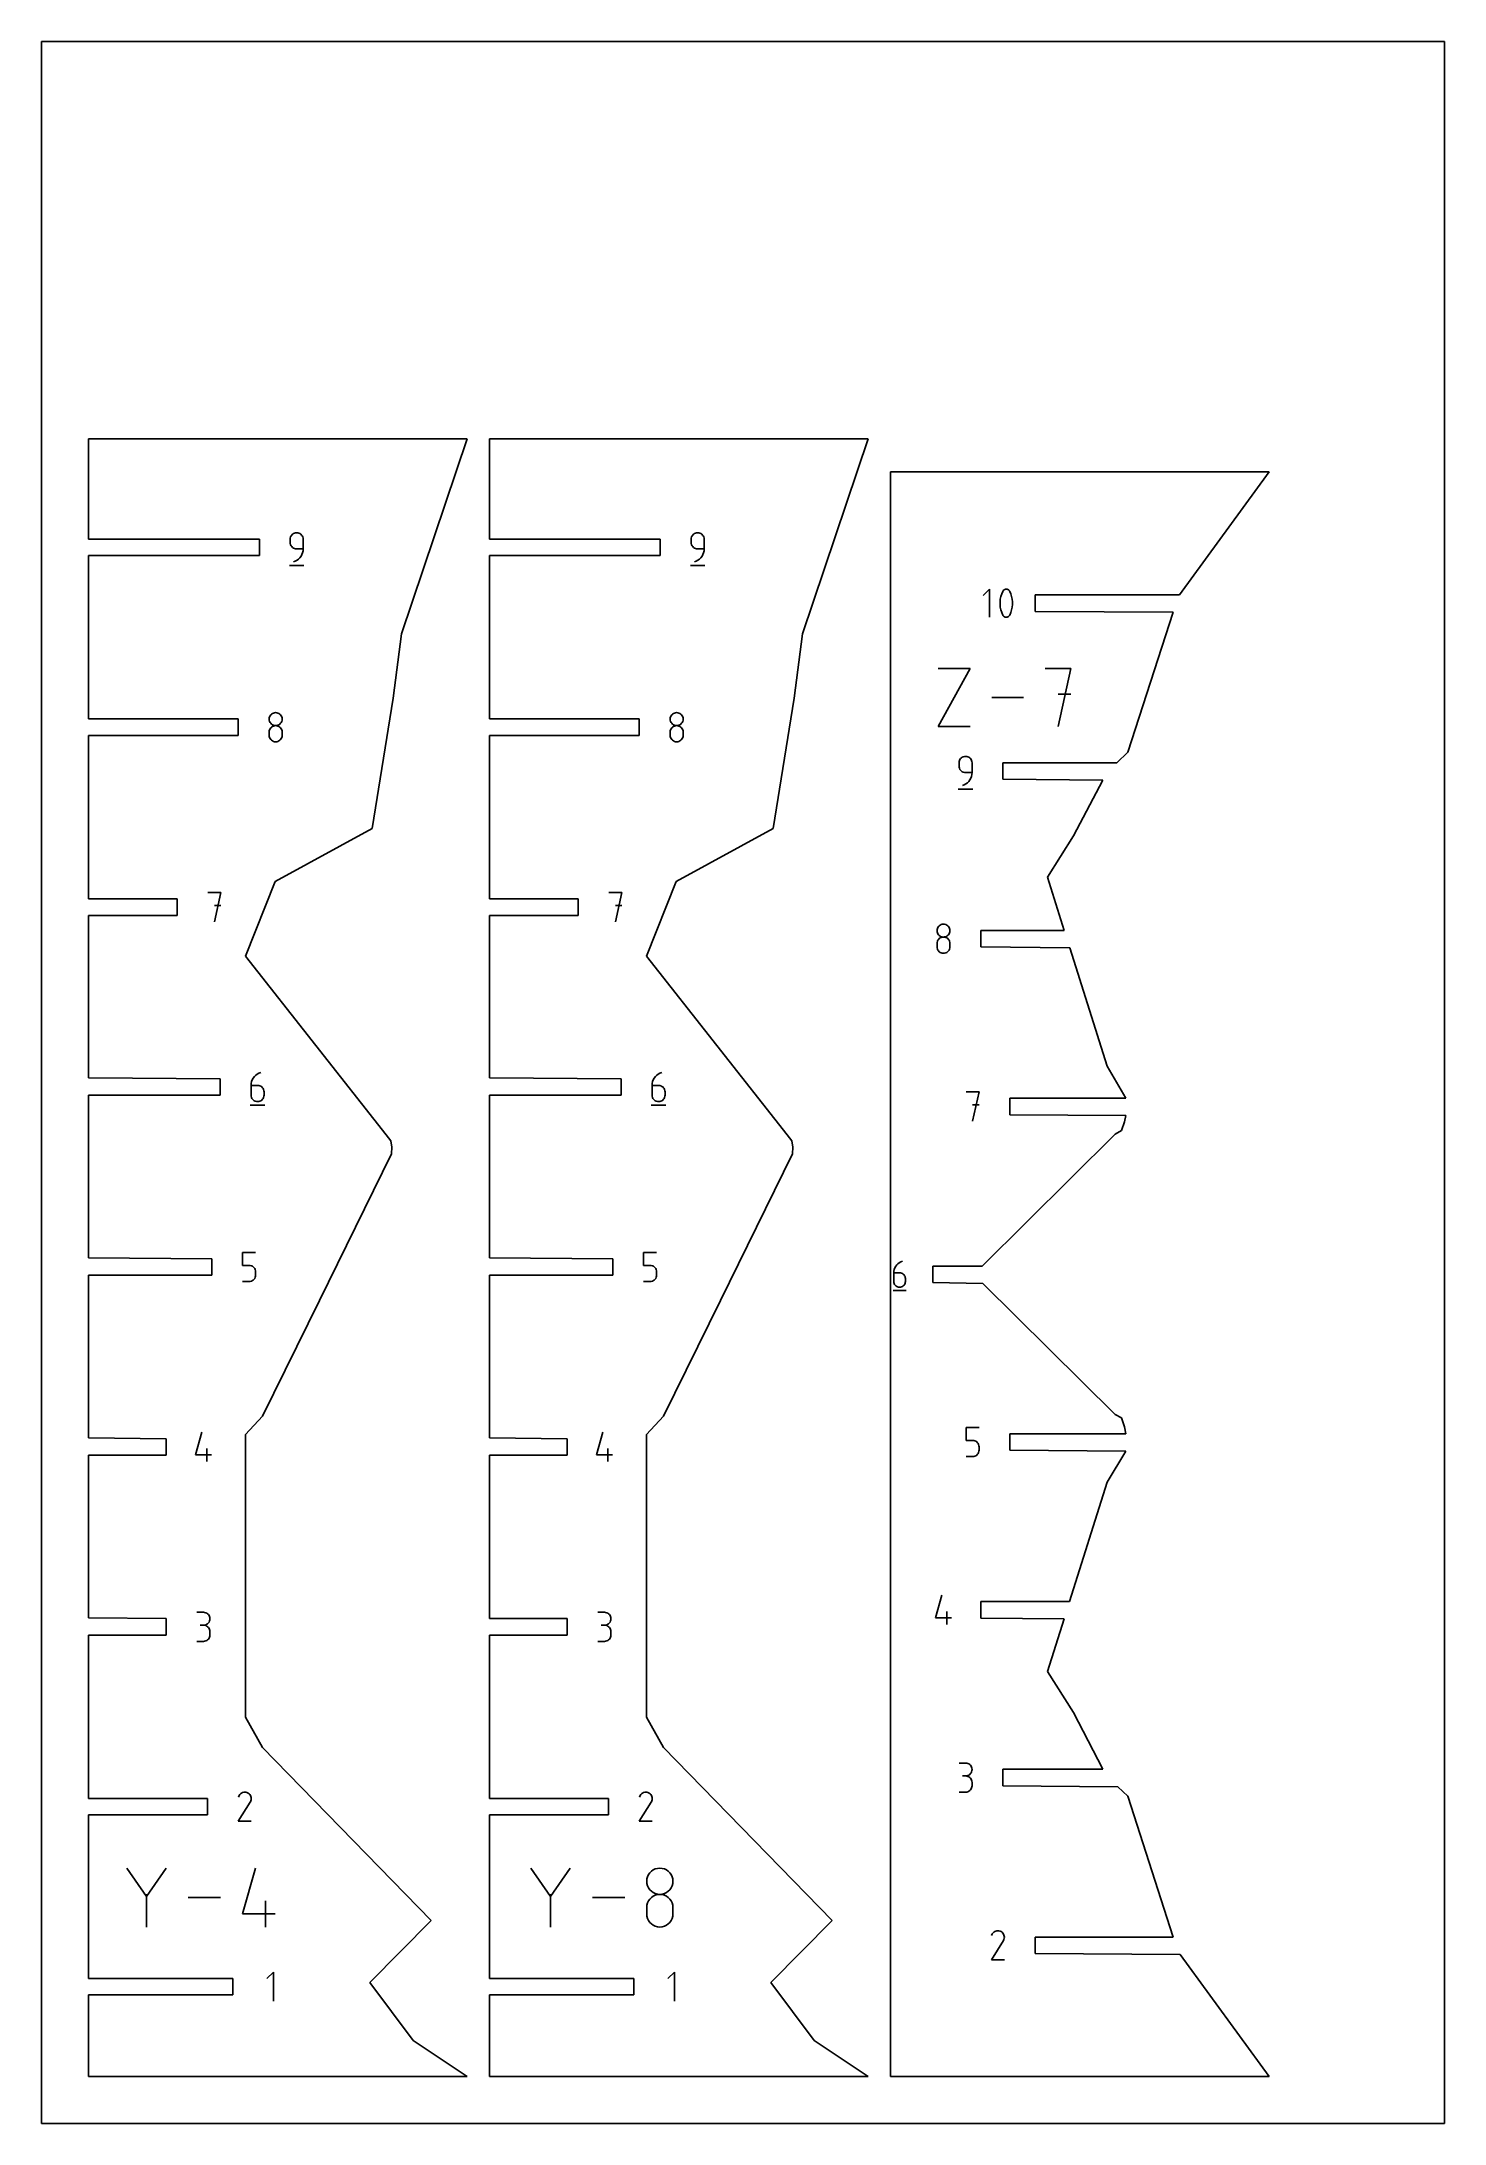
# Model space of a CAD drawing. Extents: x 0 to 200, y 0 to 297.
import ezdxf

# ---------------------------------------------------------------- set-up
doc = ezdxf.new("R2010")
doc.units = 0

msp = doc.modelspace()

# ---------------------------------------------------------------- linework, layer by layer
at = {"layer": 'annotation', "color": 1}
for p, q in [((35.455339, 226.124813), (35.440424, 225.958624)), ((35.440424, 225.958624), (35.440424, 225.496083)), ((35.498328, 226.281268), (35.455339, 226.124813)), ((35.566758, 226.425368), (35.498328, 226.281268)), ((35.657998, 226.554493), (35.566758, 226.425368)), ((35.769415, 226.666018), (35.657998, 226.554493)), ((35.898376, 226.757324), (35.769415, 226.666018)), ((36.042249, 226.825789), (35.898376, 226.757324)), ((36.198402, 226.86879), (36.042249, 226.825789)), ((36.364202, 226.883706), (36.198402, 226.86879)), ((36.530346, 226.86879), (36.364202, 226.883706)), ((36.364202, 226.883706), (36.364202, 226.883706)), ((36.686681, 226.825789), (36.530346, 226.86879)), ((36.830608, 226.757324), (36.686681, 226.825789)), ((36.959526, 226.666018), (36.830608, 226.757324)), ((37.070836, 226.554493), (36.959526, 226.666018)), ((37.161936, 226.425368), (37.070836, 226.554493)), ((37.230227, 226.281268), (37.161936, 226.425368)), ((37.273108, 226.124813), (37.230227, 226.281268)), ((37.28798, 225.958624), (37.273108, 226.124813)), ((37.28798, 224.571262), (37.28798, 225.958624)), ((37.28798, 225.958624), (37.28798, 225.958624)), ((92.630383, 226.124783), (92.615468, 225.958595)), ((92.615468, 225.958595), (92.615468, 225.496054)), ((92.673371, 226.281238), (92.630383, 226.124783)), ((92.741802, 226.425339), (92.673371, 226.281238)), ((92.833042, 226.554463), (92.741802, 226.425339)), ((92.944458, 226.665989), (92.833042, 226.554463)), ((93.07342, 226.757295), (92.944458, 226.665989)), ((93.217293, 226.825759), (93.07342, 226.757295)), ((93.373446, 226.868761), (93.217293, 226.825759)), ((93.539246, 226.883677), (93.373446, 226.868761)), ((93.70539, 226.868761), (93.539246, 226.883677)), ((93.539246, 226.883677), (93.539246, 226.883677)), ((93.861725, 226.825759), (93.70539, 226.868761)), ((94.005652, 226.757295), (93.861725, 226.825759)), ((94.13457, 226.665989), (94.005652, 226.757295)), ((94.24588, 226.554463), (94.13457, 226.665989)), ((94.33698, 226.425339), (94.24588, 226.554463)), ((94.405271, 226.281238), (94.33698, 226.425339)), ((94.448152, 226.124783), (94.405271, 226.281238)), ((94.463024, 225.958595), (94.448152, 226.124783)), ((94.463024, 224.571232), (94.463024, 225.958595)), ((94.463024, 225.958595), (94.463024, 225.958595)), ((35.440424, 225.496083), (35.440424, 225.496083)), ((35.440424, 225.496083), (35.455339, 225.329904)), ((35.455339, 225.329904), (35.498328, 225.173473)), ((35.498328, 225.173473), (35.566758, 225.029407)), ((35.566758, 225.029407), (35.657998, 224.900324)), ((35.657998, 224.900324), (35.769415, 224.788841)), ((35.769415, 224.788841), (35.898376, 224.697576)), ((35.898376, 224.697576), (36.042249, 224.629147)), ((35.901922, 222.723706), (36.166095, 222.82215)), ((35.901922, 222.723706), (35.901922, 222.723706)), ((36.042249, 224.629147), (36.198402, 224.586169)), ((36.166095, 222.82215), (36.408573, 222.955215)), ((36.198402, 224.586169), (36.364202, 224.571262)), ((36.364202, 224.571262), (37.28798, 224.571262)), ((36.408573, 222.955215), (36.626851, 223.11951)), ((36.626851, 223.11951), (36.818422, 223.311646)), ((36.818422, 223.311646), (36.980781, 223.528231)), ((36.980781, 223.528231), (37.111422, 223.765876)), ((37.111422, 223.765876), (37.207839, 224.021189)), ((37.207839, 224.021189), (37.267527, 224.290781)), ((37.267527, 224.290781), (37.28798, 224.571262)), ((92.615468, 225.496054), (92.615468, 225.496054)), ((92.615468, 225.496054), (92.630383, 225.329874)), ((92.630383, 225.329874), (92.673371, 225.173443)), ((92.673371, 225.173443), (92.741802, 225.029377)), ((92.741802, 225.029377), (92.833042, 224.900294)), ((92.833042, 224.900294), (92.944458, 224.788812)), ((92.944458, 224.788812), (93.07342, 224.697547)), ((93.07342, 224.697547), (93.217293, 224.629117)), ((93.076966, 222.723677), (93.341139, 222.822121)), ((93.076966, 222.723677), (93.076966, 222.723677)), ((93.217293, 224.629117), (93.373446, 224.58614)), ((93.341139, 222.822121), (93.583617, 222.955186)), ((93.373446, 224.58614), (93.539246, 224.571232)), ((93.539246, 224.571232), (94.463024, 224.571232)), ((93.583617, 222.955186), (93.801895, 223.119481)), ((93.801895, 223.119481), (93.993466, 223.311616)), ((93.993466, 223.311616), (94.155825, 223.528202)), ((94.155825, 223.528202), (94.286466, 223.765846)), ((94.286466, 223.765846), (94.382883, 224.02116)), ((94.382883, 224.02116), (94.442571, 224.290752)), ((94.442571, 224.290752), (94.463024, 224.571232)), ((35.324985, 222.203706), (37.404985, 222.203706)), ((92.500029, 222.203677), (94.580029, 222.203677)), ((135.150347, 218.835632), (134.260646, 217.94568)), ((135.150347, 214.833608), (135.150347, 218.835632)), ((136.689635, 217.40803), (136.651283, 217.024763)), ((136.651283, 217.024763), (136.651283, 216.639914)), ((136.76634, 217.786754), (136.689635, 217.40803)), ((136.881397, 218.157977), (136.76634, 217.786754)), ((137.034807, 218.518736), (136.881397, 218.157977)), ((137.086469, 218.604646), (137.034807, 218.518736)), ((137.034807, 218.518736), (137.034807, 218.518736)), ((137.150852, 218.677857), (137.086469, 218.604646)), ((137.225826, 218.73766), (137.150852, 218.677857)), ((137.309259, 218.783346), (137.225826, 218.73766)), ((137.399018, 218.814207), (137.309259, 218.783346)), ((137.492973, 218.829535), (137.399018, 218.814207)), ((137.588992, 218.82862), (137.492973, 218.829535)), ((137.684942, 218.810755), (137.588992, 218.82862)), ((137.778693, 218.775231), (137.684942, 218.810755)), ((137.814582, 218.756372), (137.778693, 218.775231)), ((137.778693, 218.775231), (137.778693, 218.775231)), ((137.849021, 218.734709), (137.814582, 218.756372)), ((137.881843, 218.710415), (137.849021, 218.734709)), ((137.91288, 218.683661), (137.881843, 218.710415)), ((137.941965, 218.654618), (137.91288, 218.683661)), ((137.968931, 218.623457), (137.941965, 218.654618)), ((137.99361, 218.590351), (137.968931, 218.623457)), ((138.015835, 218.555471), (137.99361, 218.590351)), ((138.035439, 218.518987), (138.015835, 218.555471)), ((138.189592, 218.157484), (138.035439, 218.518987)), ((138.035439, 218.518987), (138.035439, 218.518987)), ((138.305207, 217.785704), (138.189592, 218.157484)), ((138.382284, 217.406608), (138.305207, 217.785704)), ((138.420823, 217.023155), (138.382284, 217.406608)), ((138.420823, 216.638306), (138.420823, 217.023155)), ((136.651283, 216.639914), (136.689635, 216.256442)), ((136.689635, 216.256442), (136.76634, 215.877309)), ((136.76634, 215.877309), (136.881397, 215.505473)), ((136.881397, 215.505473), (137.034807, 215.143895)), ((137.034807, 215.143895), (137.034807, 215.143895)), ((137.034807, 215.143895), (137.05434, 215.107485)), ((137.05434, 215.107485), (137.076401, 215.072778)), ((137.076401, 215.072778), (137.100897, 215.039881)), ((137.100897, 215.039881), (137.127736, 215.008898)), ((137.127736, 215.008898), (137.156824, 214.979936)), ((137.156824, 214.979936), (137.188068, 214.9531)), ((137.188068, 214.9531), (137.221377, 214.928494)), ((137.221377, 214.928494), (137.256655, 214.906224)), ((137.256655, 214.906224), (137.293812, 214.886397)), ((137.293812, 214.886397), (137.293812, 214.886397)), ((137.293812, 214.886397), (137.386824, 214.851626)), ((137.386824, 214.851626), (137.482216, 214.834352)), ((137.482216, 214.834352), (137.57783, 214.833869)), ((137.57783, 214.833869), (137.671512, 214.849473)), ((137.671512, 214.849473), (137.761103, 214.88046)), ((137.761103, 214.88046), (137.844448, 214.926125)), ((137.844448, 214.926125), (137.91939, 214.985764)), ((137.91939, 214.985764), (137.983772, 215.058672)), ((137.983772, 215.058672), (138.035439, 215.144146)), ((138.035439, 215.144146), (138.189592, 215.504981)), ((138.035439, 215.144146), (138.035439, 215.144146)), ((138.189592, 215.504981), (138.305207, 215.876259)), ((138.305207, 215.876259), (138.382284, 216.25502)), ((138.382284, 216.25502), (138.420823, 216.638306)), ((127.822467, 199.260852), (132.398274, 207.501854)), ((132.398274, 207.501854), (127.822467, 207.501854)), ((146.749483, 207.501854), (143.084806, 207.501854)), ((144.917403, 199.260852), (146.749483, 207.501854)), ((139.995464, 203.381353), (135.489425, 203.381353)), ((146.749483, 203.832009), (144.917403, 203.832009)), ((32.453948, 200.458474), (32.439042, 200.293062)), ((32.439042, 200.293062), (32.439042, 200.293062)), ((32.439042, 200.293062), (32.453957, 200.126874)), ((32.496915, 200.614325), (32.453948, 200.458474)), ((32.453957, 200.126874), (32.496945, 199.970419)), ((32.565318, 200.757971), (32.496915, 200.614325)), ((32.496945, 199.970419), (32.565376, 199.826318)), ((32.65653, 200.886769), (32.565318, 200.757971)), ((32.65653, 199.038811), (32.565318, 198.90972)), ((32.565376, 199.826318), (32.656616, 199.697194)), ((32.767925, 200.998077), (32.65653, 200.886769)), ((32.767925, 199.150315), (32.65653, 199.038811)), ((32.656616, 199.697194), (32.768032, 199.585668)), ((32.896878, 201.08925), (32.767925, 200.998077)), ((32.896878, 199.241608), (32.767925, 199.150315)), ((32.768032, 199.585668), (32.896994, 199.494362)), ((33.040762, 201.157647), (32.896878, 201.08925)), ((33.040762, 199.310066), (32.896878, 199.241608)), ((32.896994, 199.494362), (33.040867, 199.425898)), ((33.196951, 201.200623), (33.040762, 201.157647)), ((33.196951, 199.353064), (33.040762, 199.310066)), ((33.040867, 199.425898), (33.19702, 199.382897)), ((33.36282, 201.215536), (33.196951, 201.200623)), ((33.36282, 199.36798), (33.196951, 199.353064)), ((33.19702, 199.382897), (33.36282, 199.36798)), ((33.528689, 201.200623), (33.36282, 201.215536)), ((33.36282, 201.215536), (33.36282, 201.215536)), ((33.36282, 199.36798), (33.52862, 199.382897)), ((33.528689, 199.353073), (33.36282, 199.36798)), ((33.36282, 199.36798), (33.36282, 199.36798)), ((33.36282, 199.36798), (33.36282, 199.36798)), ((33.52862, 199.382897), (33.684773, 199.425898)), ((33.684878, 201.157647), (33.528689, 201.200623)), ((33.684878, 199.310096), (33.528689, 199.353073)), ((33.684773, 199.425898), (33.828646, 199.494362)), ((33.828762, 201.08925), (33.684878, 201.157647)), ((33.828762, 199.241666), (33.684878, 199.310096)), ((33.828646, 199.494362), (33.957607, 199.585668)), ((33.957715, 200.998077), (33.828762, 201.08925)), ((33.957715, 199.150401), (33.828762, 199.241666)), ((33.957607, 199.585668), (34.069024, 199.697194)), ((34.06911, 200.886769), (33.957715, 200.998077)), ((34.06911, 199.038918), (33.957715, 199.150401)), ((34.069024, 199.697194), (34.160264, 199.826318)), ((34.160322, 200.757971), (34.06911, 200.886769)), ((34.160322, 198.909836), (34.06911, 199.038918)), ((34.160264, 199.826318), (34.228694, 199.970419)), ((34.228724, 200.614325), (34.160322, 200.757971)), ((34.228694, 199.970419), (34.271683, 200.126874)), ((34.271692, 200.458474), (34.228724, 200.614325)), ((34.271683, 200.126874), (34.286597, 200.293062)), ((34.286597, 200.293062), (34.271692, 200.458474)), ((34.286597, 200.293062), (34.286597, 200.293062)), ((89.629003, 200.458445), (89.614097, 200.293033)), ((89.614097, 200.293033), (89.614097, 200.293033)), ((89.614097, 200.293033), (89.629012, 200.126845)), ((89.67197, 200.614295), (89.629003, 200.458445)), ((89.629012, 200.126845), (89.672, 199.970389)), ((89.740373, 200.757941), (89.67197, 200.614295)), ((89.672, 199.970389), (89.740431, 199.826289)), ((89.831585, 200.88674), (89.740373, 200.757941)), ((89.831585, 199.038782), (89.740373, 198.90969)), ((89.740431, 199.826289), (89.831671, 199.697165)), ((89.94298, 200.998047), (89.831585, 200.88674)), ((89.94298, 199.150286), (89.831585, 199.038782)), ((89.831671, 199.697165), (89.943087, 199.585639)), ((90.071933, 201.089221), (89.94298, 200.998047)), ((90.071933, 199.241578), (89.94298, 199.150286)), ((89.943087, 199.585639), (90.072048, 199.494333)), ((90.215817, 201.157617), (90.071933, 201.089221)), ((90.215817, 199.310036), (90.071933, 199.241578)), ((90.072048, 199.494333), (90.215922, 199.425868)), ((90.372006, 201.200594), (90.215817, 201.157617)), ((90.372006, 199.353035), (90.215817, 199.310036)), ((90.215922, 199.425868), (90.372075, 199.382867)), ((90.537875, 201.215506), (90.372006, 201.200594)), ((90.537875, 199.367951), (90.372006, 199.353035)), ((90.372075, 199.382867), (90.537875, 199.367951)), ((90.703744, 201.200594), (90.537875, 201.215506)), ((90.537875, 201.215506), (90.537875, 201.215506)), ((90.537875, 199.367951), (90.703675, 199.382867)), ((90.703744, 199.353043), (90.537875, 199.367951)), ((90.537875, 199.367951), (90.537875, 199.367951)), ((90.537875, 199.367951), (90.537875, 199.367951)), ((90.703675, 199.382867), (90.859828, 199.425868)), ((90.859933, 201.157617), (90.703744, 201.200594)), ((90.859933, 199.310066), (90.703744, 199.353043)), ((90.859828, 199.425868), (91.003701, 199.494333)), ((91.003817, 201.089221), (90.859933, 201.157617)), ((91.003817, 199.241636), (90.859933, 199.310066)), ((91.003701, 199.494333), (91.132662, 199.585639)), ((91.13277, 200.998047), (91.003817, 201.089221)), ((91.13277, 199.150371), (91.003817, 199.241636)), ((91.132662, 199.585639), (91.244079, 199.697165)), ((91.244165, 200.88674), (91.13277, 200.998047)), ((91.244165, 199.038889), (91.13277, 199.150371)), ((91.244079, 199.697165), (91.335319, 199.826289)), ((91.335377, 200.757941), (91.244165, 200.88674)), ((91.335377, 198.909806), (91.244165, 199.038889)), ((91.335319, 199.826289), (91.403749, 199.970389)), ((91.403779, 200.614295), (91.335377, 200.757941)), ((91.403749, 199.970389), (91.446738, 200.126845)), ((91.446747, 200.458445), (91.403779, 200.614295)), ((91.446738, 200.126845), (91.461652, 200.293033)), ((91.461652, 200.293033), (91.446747, 200.458445)), ((91.461652, 200.293033), (91.461652, 200.293033)), ((132.398274, 199.260852), (127.822467, 199.260852)), ((32.453948, 198.60927), (32.439042, 198.443159)), ((32.439042, 198.443159), (32.439042, 197.982966)), ((32.439042, 197.982966), (32.439042, 197.982966)), ((32.439042, 197.982966), (32.453957, 197.816867)), ((32.496915, 198.765665), (32.453948, 198.60927)), ((32.453957, 197.816867), (32.496945, 197.660651)), ((32.565318, 198.90972), (32.496915, 198.765665)), ((32.496945, 197.660651), (32.565376, 197.516898)), ((32.565376, 197.516898), (32.656616, 197.388186)), ((32.656616, 197.388186), (32.768032, 197.277093)), ((32.768032, 197.277093), (32.896994, 197.186198)), ((32.896994, 197.186198), (33.040867, 197.118081)), ((33.040867, 197.118081), (33.19702, 197.075319)), ((33.19702, 197.075319), (33.36282, 197.060493)), ((33.36282, 197.060493), (33.52862, 197.075319)), ((33.36282, 197.060493), (33.36282, 197.060493)), ((33.52862, 197.075319), (33.684773, 197.118081)), ((33.684773, 197.118081), (33.828646, 197.186198)), ((33.828646, 197.186198), (33.957607, 197.277093)), ((33.957607, 197.277093), (34.069024, 197.388186)), ((34.069024, 197.388186), (34.160264, 197.516898)), ((34.160264, 197.516898), (34.228694, 197.660651)), ((34.228724, 198.76577), (34.160322, 198.909836)), ((34.228694, 197.660651), (34.271683, 197.816867)), ((34.271692, 198.609338), (34.228724, 198.76577)), ((34.271683, 197.816867), (34.286597, 197.982966)), ((34.286597, 198.443159), (34.271692, 198.609338)), ((34.286597, 197.982966), (34.286597, 198.443159)), ((34.286597, 198.443159), (34.286597, 198.443159)), ((89.629003, 198.60924), (89.614097, 198.44313)), ((89.614097, 198.44313), (89.614097, 197.982936)), ((89.614097, 197.982936), (89.614097, 197.982936)), ((89.614097, 197.982936), (89.629012, 197.816837)), ((89.67197, 198.765635), (89.629003, 198.60924)), ((89.629012, 197.816837), (89.672, 197.660622)), ((89.740373, 198.90969), (89.67197, 198.765635)), ((89.672, 197.660622), (89.740431, 197.516869)), ((89.740431, 197.516869), (89.831671, 197.388156)), ((89.831671, 197.388156), (89.943087, 197.277063)), ((89.943087, 197.277063), (90.072048, 197.186169)), ((90.072048, 197.186169), (90.215922, 197.118051)), ((90.215922, 197.118051), (90.372075, 197.07529)), ((90.372075, 197.07529), (90.537875, 197.060463)), ((90.537875, 197.060463), (90.703675, 197.07529)), ((90.537875, 197.060463), (90.537875, 197.060463)), ((90.703675, 197.07529), (90.859828, 197.118051)), ((90.859828, 197.118051), (91.003701, 197.186169)), ((91.003701, 197.186169), (91.132662, 197.277063)), ((91.132662, 197.277063), (91.244079, 197.388156)), ((91.244079, 197.388156), (91.335319, 197.516869)), ((91.335319, 197.516869), (91.403749, 197.660622)), ((91.403779, 198.76574), (91.335377, 198.909806)), ((91.403749, 197.660622), (91.446738, 197.816837)), ((91.446747, 198.609309), (91.403779, 198.76574)), ((91.446738, 197.816837), (91.461652, 197.982936)), ((91.461652, 198.44313), (91.446747, 198.609309)), ((91.461652, 197.982936), (91.461652, 198.44313)), ((91.461652, 198.44313), (91.461652, 198.44313)), ((130.827845, 194.225674), (130.81293, 194.059486)), ((130.81293, 194.059486), (130.81293, 193.596945)), ((130.81293, 193.596945), (130.81293, 193.596945)), ((130.81293, 193.596945), (130.827845, 193.430765)), ((130.870834, 194.382129), (130.827845, 194.225674)), ((130.827845, 193.430765), (130.870834, 193.274334)), ((130.939264, 194.52623), (130.870834, 194.382129)), ((130.870834, 193.274334), (130.939264, 193.130268)), ((131.030504, 194.655354), (130.939264, 194.52623)), ((130.939264, 193.130268), (131.030504, 193.001185)), ((131.141921, 194.76688), (131.030504, 194.655354)), ((131.270882, 194.858186), (131.141921, 194.76688)), ((131.414755, 194.92665), (131.270882, 194.858186)), ((131.570908, 194.969651), (131.414755, 194.92665)), ((131.736708, 194.984568), (131.570908, 194.969651)), ((131.902852, 194.969651), (131.736708, 194.984568)), ((131.736708, 194.984568), (131.736708, 194.984568)), ((132.059187, 194.92665), (131.902852, 194.969651)), ((132.203114, 194.858186), (132.059187, 194.92665)), ((132.332032, 194.76688), (132.203114, 194.858186)), ((132.443342, 194.655354), (132.332032, 194.76688)), ((132.534442, 194.52623), (132.443342, 194.655354)), ((132.602733, 194.382129), (132.534442, 194.52623)), ((132.645614, 194.225674), (132.602733, 194.382129)), ((132.660486, 194.059486), (132.645614, 194.225674)), ((132.660486, 192.672123), (132.660486, 194.059486)), ((132.660486, 194.059486), (132.660486, 194.059486)), ((130.697491, 190.304568), (132.777491, 190.304568)), ((131.030504, 193.001185), (131.141921, 192.889703)), ((131.141921, 192.889703), (131.270882, 192.798438)), ((131.270882, 192.798438), (131.414755, 192.730008)), ((131.274428, 190.824568), (131.538601, 190.923012)), ((131.274428, 190.824568), (131.274428, 190.824568)), ((131.414755, 192.730008), (131.570908, 192.687031)), ((131.538601, 190.923012), (131.781079, 191.056077)), ((131.570908, 192.687031), (131.736708, 192.672123)), ((131.736708, 192.672123), (132.660486, 192.672123)), ((131.781079, 191.056077), (131.999357, 191.220372)), ((131.999357, 191.220372), (132.190928, 191.412507)), ((132.190928, 191.412507), (132.353287, 191.629092)), ((132.353287, 191.629092), (132.483928, 191.866737)), ((132.483928, 191.866737), (132.580345, 192.122051)), ((132.580345, 192.122051), (132.640033, 192.391643)), ((132.640033, 192.391643), (132.660486, 192.672123)), ((25.561762, 175.557539), (23.711859, 175.557539)), ((24.636941, 171.397539), (25.561762, 175.557539)), ((82.736777, 175.55751), (80.886874, 175.55751)), ((81.811956, 171.39751), (82.736777, 175.55751)), ((25.561762, 173.705027), (24.636941, 173.705027)), ((82.736777, 173.704998), (81.811956, 173.704998)), ((127.678106, 170.292367), (127.6632, 170.126955)), ((127.6632, 170.126955), (127.6632, 170.126955)), ((127.6632, 170.126955), (127.678115, 169.960766)), ((127.721074, 170.448217), (127.678106, 170.292367)), ((127.678115, 169.960766), (127.721104, 169.804311)), ((127.789476, 170.591863), (127.721074, 170.448217)), ((127.721104, 169.804311), (127.789534, 169.660211)), ((127.880688, 170.720662), (127.789476, 170.591863)), ((127.789534, 169.660211), (127.880774, 169.531087)), ((127.992083, 170.831969), (127.880688, 170.720662)), ((127.880774, 169.531087), (127.992191, 169.419561)), ((128.121036, 170.923143), (127.992083, 170.831969)), ((127.992191, 169.419561), (128.121152, 169.328255)), ((128.26492, 170.991539), (128.121036, 170.923143)), ((128.121152, 169.328255), (128.265025, 169.25979)), ((128.421109, 171.034515), (128.26492, 170.991539)), ((128.265025, 169.25979), (128.421178, 169.216789)), ((128.586978, 171.049428), (128.421109, 171.034515)), ((128.752847, 171.034515), (128.586978, 171.049428)), ((128.586978, 171.049428), (128.586978, 171.049428)), ((128.752778, 169.216789), (128.908931, 169.25979)), ((128.909036, 170.991539), (128.752847, 171.034515)), ((128.908931, 169.25979), (129.052804, 169.328255)), ((129.05292, 170.923143), (128.909036, 170.991539)), ((129.052804, 169.328255), (129.181766, 169.419561)), ((129.181873, 170.831969), (129.05292, 170.923143)), ((129.181766, 169.419561), (129.293182, 169.531087)), ((129.293268, 170.720662), (129.181873, 170.831969)), ((129.293182, 169.531087), (129.384422, 169.660211)), ((129.38448, 170.591863), (129.293268, 170.720662)), ((129.384422, 169.660211), (129.452853, 169.804311)), ((129.452883, 170.448217), (129.38448, 170.591863)), ((129.452853, 169.804311), (129.495841, 169.960766)), ((129.49585, 170.292367), (129.452883, 170.448217)), ((129.495841, 169.960766), (129.510756, 170.126955)), ((129.510756, 170.126955), (129.49585, 170.292367)), ((129.510756, 170.126955), (129.510756, 170.126955)), ((127.678106, 168.443162), (127.6632, 168.277051)), ((127.6632, 168.277051), (127.6632, 167.816858)), ((127.6632, 167.816858), (127.6632, 167.816858)), ((127.6632, 167.816858), (127.678115, 167.650759)), ((127.721074, 168.599557), (127.678106, 168.443162)), ((127.678115, 167.650759), (127.721104, 167.494544)), ((127.789476, 168.743612), (127.721074, 168.599557)), ((127.721104, 167.494544), (127.789534, 167.35079)), ((127.880688, 168.872703), (127.789476, 168.743612)), ((127.789534, 167.35079), (127.880774, 167.222078)), ((127.992083, 168.984207), (127.880688, 168.872703)), ((127.880774, 167.222078), (127.992191, 167.110985)), ((128.121036, 169.0755), (127.992083, 168.984207)), ((127.992191, 167.110985), (128.121152, 167.020091)), ((128.26492, 169.143958), (128.121036, 169.0755)), ((128.121152, 167.020091), (128.265025, 166.951973)), ((128.421109, 169.186957), (128.26492, 169.143958)), ((128.265025, 166.951973), (128.421178, 166.909212)), ((128.586978, 169.201873), (128.421109, 169.186957)), ((128.421178, 169.216789), (128.586978, 169.201873)), ((128.421178, 166.909212), (128.586978, 166.894385)), ((128.586978, 169.201873), (128.752778, 169.216789)), ((128.752847, 169.186965), (128.586978, 169.201873)), ((128.586978, 169.201873), (128.586978, 169.201873)), ((128.586978, 169.201873), (128.586978, 169.201873)), ((128.586978, 166.894385), (128.752778, 166.909212)), ((128.586978, 166.894385), (128.586978, 166.894385)), ((128.752778, 166.909212), (128.908931, 166.951973)), ((128.909036, 169.143988), (128.752847, 169.186965)), ((128.908931, 166.951973), (129.052804, 167.020091)), ((129.05292, 169.075558), (128.909036, 169.143988)), ((129.052804, 167.020091), (129.181766, 167.110985)), ((129.181873, 168.984293), (129.05292, 169.075558)), ((129.181766, 167.110985), (129.293182, 167.222078)), ((129.293268, 168.872811), (129.181873, 168.984293)), ((129.293182, 167.222078), (129.384422, 167.35079)), ((129.38448, 168.743728), (129.293268, 168.872811)), ((129.384422, 167.35079), (129.452853, 167.494544)), ((129.452883, 168.599662), (129.38448, 168.743728)), ((129.452853, 167.494544), (129.495841, 167.650759)), ((129.49585, 168.443231), (129.452883, 168.599662)), ((129.495841, 167.650759), (129.510756, 167.816858)), ((129.510756, 168.277051), (129.49585, 168.443231)), ((129.510756, 167.816858), (129.510756, 168.277051)), ((129.510756, 168.277051), (129.510756, 168.277051)), ((29.941833, 148.593288), (29.88213, 148.323127)), ((30.038291, 148.849079), (29.941833, 148.593288)), ((30.169011, 149.087149), (30.038291, 148.849079)), ((30.331501, 149.304149), (30.169011, 149.087149)), ((30.523268, 149.496729), (30.331501, 149.304149)), ((30.741818, 149.66154), (30.523268, 149.496729)), ((30.984659, 149.795232), (30.741818, 149.66154)), ((31.249298, 149.894456), (30.984659, 149.795232)), ((31.249298, 149.894456), (31.249298, 149.894456)), ((87.116908, 148.593259), (87.057205, 148.323097)), ((87.213366, 148.849049), (87.116908, 148.593259)), ((87.344086, 149.087119), (87.213366, 148.849049)), ((87.506576, 149.304119), (87.344086, 149.087119)), ((87.698343, 149.4967), (87.506576, 149.304119)), ((87.916893, 149.661511), (87.698343, 149.4967)), ((88.159734, 149.795203), (87.916893, 149.661511)), ((88.424373, 149.894426), (88.159734, 149.795203)), ((88.424373, 149.894426), (88.424373, 149.894426)), ((29.88213, 148.323127), (29.861675, 148.041944)), ((29.861675, 148.041944), (29.861675, 146.659277)), ((30.785453, 148.041944), (29.861675, 148.041944)), ((29.861675, 146.659277), (29.861675, 146.659277)), ((29.861675, 146.659277), (29.876589, 146.493098)), ((29.876589, 146.493098), (29.919578, 146.336667)), ((29.919578, 146.336667), (29.988009, 146.192601)), ((29.988009, 146.192601), (30.079248, 146.063518)), ((30.079248, 146.063518), (30.190665, 145.952035)), ((30.190665, 145.952035), (30.319626, 145.86077)), ((30.319626, 145.86077), (30.4635, 145.792341)), ((30.4635, 145.792341), (30.619652, 145.749363)), ((30.619652, 145.749363), (30.785453, 145.734456)), ((30.951596, 148.027117), (30.785453, 148.041944)), ((30.785453, 145.734456), (30.951596, 145.749363)), ((30.785453, 145.734456), (30.785453, 145.734456)), ((31.107932, 147.984355), (30.951596, 148.027117)), ((30.951596, 145.749363), (31.107932, 145.792341)), ((31.251858, 147.916238), (31.107932, 147.984355)), ((31.107932, 145.792341), (31.251858, 145.86077)), ((31.380777, 147.825344), (31.251858, 147.916238)), ((31.251858, 145.86077), (31.380777, 145.952035)), ((31.492086, 147.714251), (31.380777, 147.825344)), ((31.380777, 145.952035), (31.492086, 146.063518)), ((31.583186, 147.585538), (31.492086, 147.714251)), ((31.492086, 146.063518), (31.583186, 146.192601)), ((31.651477, 147.441785), (31.583186, 147.585538)), ((31.583186, 146.192601), (31.651477, 146.336667)), ((31.694359, 147.285569), (31.651477, 147.441785)), ((31.651477, 146.336667), (31.694359, 146.493098)), ((31.70923, 147.11947), (31.694359, 147.285569)), ((31.694359, 146.493098), (31.70923, 146.659277)), ((31.70923, 146.659277), (31.70923, 147.11947)), ((31.70923, 147.11947), (31.70923, 147.11947)), ((87.057205, 148.323097), (87.03675, 148.041914)), ((87.03675, 148.041914), (87.03675, 146.659248)), ((87.960527, 148.041914), (87.03675, 148.041914)), ((87.03675, 146.659248), (87.03675, 146.659248)), ((87.03675, 146.659248), (87.051664, 146.493068)), ((87.051664, 146.493068), (87.094653, 146.336637)), ((87.094653, 146.336637), (87.163083, 146.192571)), ((87.163083, 146.192571), (87.254323, 146.063488)), ((87.254323, 146.063488), (87.36574, 145.952006)), ((87.36574, 145.952006), (87.494701, 145.860741)), ((87.494701, 145.860741), (87.638574, 145.792311)), ((87.638574, 145.792311), (87.794727, 145.749334)), ((87.794727, 145.749334), (87.960527, 145.734426)), ((88.126671, 148.027087), (87.960527, 148.041914)), ((87.960527, 145.734426), (88.126671, 145.749334)), ((87.960527, 145.734426), (87.960527, 145.734426)), ((88.283006, 147.984326), (88.126671, 148.027087)), ((88.126671, 145.749334), (88.283006, 145.792311)), ((88.426933, 147.916208), (88.283006, 147.984326)), ((88.283006, 145.792311), (88.426933, 145.860741)), ((88.555852, 147.825314), (88.426933, 147.916208)), ((88.426933, 145.860741), (88.555852, 145.952006)), ((88.667161, 147.714221), (88.555852, 147.825314)), ((88.555852, 145.952006), (88.667161, 146.063488)), ((88.758261, 147.585509), (88.667161, 147.714221)), ((88.667161, 146.063488), (88.758261, 146.192571)), ((88.826552, 147.441755), (88.758261, 147.585509)), ((88.758261, 146.192571), (88.826552, 146.336637)), ((88.869434, 147.28554), (88.826552, 147.441755)), ((88.826552, 146.336637), (88.869434, 146.493068)), ((88.884305, 147.119441), (88.869434, 147.28554)), ((88.869434, 146.493068), (88.884305, 146.659248)), ((88.884305, 146.659248), (88.884305, 147.119441)), ((88.884305, 147.119441), (88.884305, 147.119441)), ((133.659917, 147.124463), (131.810014, 147.124463)), ((132.735096, 142.964463), (133.659917, 147.124463)), ((29.745974, 145.214456), (31.825974, 145.214456)), ((86.921049, 145.214426), (89.001049, 145.214426)), ((133.659917, 145.271951), (132.735096, 145.271951)), ((28.651846, 122.37886), (28.651846, 124.231372)), ((28.651846, 124.231372), (30.499401, 124.231372)), ((29.575623, 122.37886), (28.651846, 122.37886)), ((29.741492, 122.364033), (29.575623, 122.37886)), ((29.897681, 122.321272), (29.741492, 122.364033)), ((30.041565, 122.253154), (29.897681, 122.321272)), ((30.170518, 122.16226), (30.041565, 122.253154)), ((30.281913, 122.051167), (30.170518, 122.16226)), ((30.373125, 121.922455), (30.281913, 122.051167)), ((30.441528, 121.778701), (30.373125, 121.922455)), ((30.484495, 121.622486), (30.441528, 121.778701)), ((85.826909, 122.378831), (85.826909, 124.231343)), ((85.826909, 124.231343), (87.674465, 124.231343)), ((86.750687, 122.378831), (85.826909, 122.378831)), ((86.916556, 122.364004), (86.750687, 122.378831)), ((87.072745, 122.321242), (86.916556, 122.364004)), ((87.216629, 122.253125), (87.072745, 122.321242)), ((87.345582, 122.16223), (87.216629, 122.253125)), ((87.456977, 122.051138), (87.345582, 122.16223)), ((87.548189, 121.922425), (87.456977, 122.051138)), ((87.616592, 121.778672), (87.548189, 121.922425)), ((87.659559, 121.622456), (87.616592, 121.778672)), ((121.576949, 121.807748), (121.523799, 121.567243)), ((121.662818, 122.03546), (121.576949, 121.807748)), ((121.779189, 122.247397), (121.662818, 122.03546)), ((121.923842, 122.440576), (121.779189, 122.247397)), ((122.094558, 122.612016), (121.923842, 122.440576)), ((122.289117, 122.758735), (122.094558, 122.612016)), ((122.505301, 122.877752), (122.289117, 122.758735)), ((122.74089, 122.966084), (122.505301, 122.877752)), ((122.74089, 122.966084), (122.74089, 122.966084)), ((28.651846, 120.071372), (29.575623, 120.071372)), ((29.575623, 120.071372), (29.741423, 120.08628)), ((29.575623, 120.071372), (29.575623, 120.071372)), ((29.741423, 120.08628), (29.897576, 120.129257)), ((29.897576, 120.129257), (30.04145, 120.197687)), ((30.04145, 120.197687), (30.170411, 120.288952)), ((30.170411, 120.288952), (30.281827, 120.400434)), ((30.281827, 120.400434), (30.373067, 120.529517)), ((30.373067, 120.529517), (30.441498, 120.673583)), ((30.441498, 120.673583), (30.484486, 120.830014)), ((30.484486, 120.830014), (30.499401, 120.996194)), ((30.499401, 121.456387), (30.484495, 121.622486)), ((30.499401, 120.996194), (30.499401, 121.456387)), ((30.499401, 121.456387), (30.499401, 121.456387)), ((85.826909, 120.071343), (86.750687, 120.071343)), ((86.750687, 120.071343), (86.916487, 120.08625)), ((86.750687, 120.071343), (86.750687, 120.071343)), ((86.916487, 120.08625), (87.07264, 120.129228)), ((87.07264, 120.129228), (87.216513, 120.197657)), ((87.216513, 120.197657), (87.345475, 120.288922)), ((87.345475, 120.288922), (87.456891, 120.400405)), ((87.456891, 120.400405), (87.548131, 120.529488)), ((87.548131, 120.529488), (87.616562, 120.673553)), ((87.616562, 120.673553), (87.65955, 120.829985)), ((87.65955, 120.829985), (87.674465, 120.996164)), ((87.674465, 121.456357), (87.659559, 121.622456)), ((87.674465, 120.996164), (87.674465, 121.456357)), ((87.674465, 121.456357), (87.674465, 121.456357)), ((121.40259, 118.799819), (123.254263, 118.799819)), ((121.523799, 121.567243), (121.50559, 121.316926)), ((121.50559, 121.316926), (121.50559, 120.086038)), ((122.327962, 121.316926), (121.50559, 121.316926)), ((121.50559, 120.086038), (121.50559, 120.086038)), ((121.50559, 120.086038), (121.518867, 119.938101)), ((121.518867, 119.938101), (121.557137, 119.798842)), ((121.557137, 119.798842), (121.618056, 119.67059)), ((121.618056, 119.67059), (121.69928, 119.555677)), ((121.69928, 119.555677), (121.798466, 119.456432)), ((121.798466, 119.456432), (121.913271, 119.375186)), ((121.913271, 119.375186), (122.041351, 119.314268)), ((122.041351, 119.314268), (122.180362, 119.276008)), ((122.180362, 119.276008), (122.327962, 119.262737)), ((122.475868, 121.303727), (122.327962, 121.316926)), ((122.327962, 119.262737), (122.475868, 119.276008)), ((122.327962, 119.262737), (122.327962, 119.262737)), ((122.615042, 121.265659), (122.475868, 121.303727)), ((122.475868, 119.276008), (122.615042, 119.314268)), ((122.74317, 121.205019), (122.615042, 121.265659)), ((122.615042, 119.314268), (122.74317, 119.375186)), ((122.857936, 121.124103), (122.74317, 121.205019)), ((122.74317, 119.375186), (122.857936, 119.456432)), ((122.957027, 121.025205), (122.857936, 121.124103)), ((122.857936, 119.456432), (122.957027, 119.555677)), ((123.038127, 120.910621), (122.957027, 121.025205)), ((122.957027, 119.555677), (123.038127, 119.67059)), ((123.098921, 120.782648), (123.038127, 120.910621)), ((123.038127, 119.67059), (123.098921, 119.798842)), ((123.137095, 120.643581), (123.098921, 120.782648)), ((123.098921, 119.798842), (123.137095, 119.938101)), ((123.150335, 120.495715), (123.137095, 120.643581)), ((123.137095, 119.938101), (123.150335, 120.086038)), ((123.150335, 120.086038), (123.150335, 120.495715)), ((123.150335, 120.495715), (123.150335, 120.495715)), ((21.917077, 95.33311), (22.83955, 98.568289)), ((79.092129, 95.333081), (80.014602, 98.568259)), ((131.81132, 97.411846), (131.81132, 99.264358)), ((131.81132, 99.264358), (133.658876, 99.264358)), ((24.226913, 95.33311), (21.917077, 95.33311)), ((23.534536, 94.408289), (23.534536, 96.255844)), ((81.401964, 95.333081), (79.092129, 95.333081)), ((80.709588, 94.408259), (80.709588, 96.255815)), ((132.735098, 97.411846), (131.81132, 97.411846)), ((131.81132, 95.104358), (132.735098, 95.104358)), ((132.900967, 97.397019), (132.735098, 97.411846)), ((132.735098, 95.104358), (132.900898, 95.119265)), ((132.735098, 95.104358), (132.735098, 95.104358)), ((132.900898, 95.119265), (133.057051, 95.162243)), ((133.057156, 97.354257), (132.900967, 97.397019)), ((133.057051, 95.162243), (133.200924, 95.230672)), ((133.20104, 97.28614), (133.057156, 97.354257)), ((133.200924, 95.230672), (133.329885, 95.321937)), ((133.329993, 97.195245), (133.20104, 97.28614)), ((133.329885, 95.321937), (133.441302, 95.43342)), ((133.441388, 97.084153), (133.329993, 97.195245)), ((133.441302, 95.43342), (133.532542, 95.562503)), ((133.5326, 96.95544), (133.441388, 97.084153)), ((133.532542, 95.562503), (133.600972, 95.706568)), ((133.601002, 96.811687), (133.5326, 96.95544)), ((133.600972, 95.706568), (133.643961, 95.863)), ((133.64397, 96.655471), (133.601002, 96.811687)), ((133.643961, 95.863), (133.658876, 96.029179)), ((133.658876, 96.489372), (133.64397, 96.655471)), ((133.658876, 96.029179), (133.658876, 96.489372)), ((133.658876, 96.489372), (133.658876, 96.489372)), ((127.432097, 72.099127), (128.35457, 75.334305)), ((23.07199, 72.900379), (22.148212, 72.900379)), ((23.238134, 72.885466), (23.07199, 72.900379)), ((23.394469, 72.84249), (23.238134, 72.885466)), ((23.538396, 72.774094), (23.394469, 72.84249)), ((23.667314, 72.68292), (23.538396, 72.774094)), ((23.538396, 71.179206), (23.667314, 71.270512)), ((23.778624, 72.571613), (23.667314, 72.68292)), ((23.667314, 71.270512), (23.778624, 71.382038)), ((23.869724, 72.442814), (23.778624, 72.571613)), ((23.778624, 71.382038), (23.869724, 71.511162)), ((23.938015, 72.299168), (23.869724, 72.442814)), ((23.869724, 71.511162), (23.938015, 71.655262)), ((23.980896, 72.143318), (23.938015, 72.299168)), ((23.938015, 71.655262), (23.980896, 71.811717)), ((23.995768, 71.977906), (23.980896, 72.143318)), ((23.980896, 71.811717), (23.995768, 71.977906)), ((23.995768, 71.977906), (23.995768, 71.977906)), ((80.247042, 72.90035), (79.323264, 72.90035)), ((80.413185, 72.885437), (80.247042, 72.90035)), ((80.569521, 72.842461), (80.413185, 72.885437)), ((80.713448, 72.774064), (80.569521, 72.842461)), ((80.842366, 72.682891), (80.713448, 72.774064)), ((80.713448, 71.179176), (80.842366, 71.270482)), ((80.953675, 72.571583), (80.842366, 72.682891)), ((80.842366, 71.270482), (80.953675, 71.382008)), ((81.044775, 72.442785), (80.953675, 72.571583)), ((80.953675, 71.382008), (81.044775, 71.511132)), ((81.113066, 72.299139), (81.044775, 72.442785)), ((81.044775, 71.511132), (81.113066, 71.655233)), ((81.155948, 72.143288), (81.113066, 72.299139)), ((81.113066, 71.655233), (81.155948, 71.811688)), ((81.170819, 71.977876), (81.155948, 72.143288)), ((81.155948, 71.811688), (81.170819, 71.977876)), ((81.170819, 71.977876), (81.170819, 71.977876)), ((129.741933, 72.099127), (127.432097, 72.099127)), ((129.049556, 71.174305), (129.049556, 73.021861)), ((22.148212, 68.745336), (23.07199, 68.745336)), ((23.07199, 71.052824), (22.609449, 71.052824)), ((22.609449, 71.052824), (23.07199, 71.052824)), ((23.07199, 71.052824), (23.238134, 71.06774)), ((23.238134, 71.037911), (23.07199, 71.052824)), ((23.07199, 71.052824), (23.07199, 71.052824)), ((23.07199, 68.745336), (23.238134, 68.76024)), ((23.07199, 68.745336), (23.07199, 68.745336)), ((23.238134, 71.06774), (23.394469, 71.110741)), ((23.394469, 70.994935), (23.238134, 71.037911)), ((23.238134, 68.76024), (23.394469, 68.803195)), ((23.394469, 71.110741), (23.538396, 71.179206)), ((23.538396, 70.926538), (23.394469, 70.994935)), ((23.394469, 68.803195), (23.538396, 68.871563)), ((23.667314, 70.835365), (23.538396, 70.926538)), ((23.538396, 68.871563), (23.667314, 68.962709)), ((23.778624, 70.724057), (23.667314, 70.835365)), ((23.667314, 68.962709), (23.778624, 69.073995)), ((23.869724, 70.595259), (23.778624, 70.724057)), ((23.778624, 69.073995), (23.869724, 69.202785)), ((23.938015, 70.451613), (23.869724, 70.595259)), ((23.869724, 69.202785), (23.938015, 69.346442)), ((23.980896, 70.295762), (23.938015, 70.451613)), ((23.938015, 69.346442), (23.980896, 69.502329)), ((23.995768, 70.13035), (23.980896, 70.295762)), ((23.980896, 69.502329), (23.995768, 69.667809)), ((23.995768, 69.667809), (23.995768, 70.13035)), ((23.995768, 70.13035), (23.995768, 70.13035)), ((79.323264, 68.745306), (80.247042, 68.745306)), ((80.247042, 71.052794), (79.784501, 71.052794)), ((79.784501, 71.052794), (80.247042, 71.052794)), ((80.247042, 71.052794), (80.413185, 71.06771)), ((80.413185, 71.037881), (80.247042, 71.052794)), ((80.247042, 71.052794), (80.247042, 71.052794)), ((80.247042, 68.745306), (80.413185, 68.760211)), ((80.247042, 68.745306), (80.247042, 68.745306)), ((80.413185, 71.06771), (80.569521, 71.110712)), ((80.569521, 70.994905), (80.413185, 71.037881)), ((80.413185, 68.760211), (80.569521, 68.803165)), ((80.569521, 71.110712), (80.713448, 71.179176)), ((80.713448, 70.926509), (80.569521, 70.994905)), ((80.569521, 68.803165), (80.713448, 68.871534)), ((80.842366, 70.835335), (80.713448, 70.926509)), ((80.713448, 68.871534), (80.842366, 68.96268)), ((80.953675, 70.724027), (80.842366, 70.835335)), ((80.842366, 68.96268), (80.953675, 69.073966)), ((81.044775, 70.595229), (80.953675, 70.724027)), ((80.953675, 69.073966), (81.044775, 69.202755)), ((81.113066, 70.451583), (81.044775, 70.595229)), ((81.044775, 69.202755), (81.113066, 69.346412)), ((81.155948, 70.295733), (81.113066, 70.451583)), ((81.113066, 69.346412), (81.155948, 69.502299)), ((81.170819, 70.130321), (81.155948, 70.295733)), ((81.155948, 69.502299), (81.170819, 69.66778)), ((81.170819, 69.66778), (81.170819, 70.130321)), ((81.170819, 70.130321), (81.170819, 70.130321)), ((131.736945, 51.399427), (130.813167, 51.399427)), ((131.903088, 51.384514), (131.736945, 51.399427)), ((132.059424, 51.341538), (131.903088, 51.384514)), ((132.203351, 51.273141), (132.059424, 51.341538)), ((132.332269, 51.181967), (132.203351, 51.273141)), ((132.443578, 51.07066), (132.332269, 51.181967)), ((132.534678, 50.941861), (132.443578, 51.07066)), ((132.602969, 50.798215), (132.534678, 50.941861)), ((132.645851, 50.642365), (132.602969, 50.798215)), ((132.660722, 50.476953), (132.645851, 50.642365)), ((131.736945, 49.551871), (131.274404, 49.551871)), ((131.274404, 49.551871), (131.736945, 49.551871)), ((131.736945, 49.551871), (131.903088, 49.566787)), ((131.903088, 49.536958), (131.736945, 49.551871)), ((131.736945, 49.551871), (131.736945, 49.551871)), ((131.903088, 49.566787), (132.059424, 49.609789)), ((132.059424, 49.493982), (131.903088, 49.536958)), ((132.059424, 49.609789), (132.203351, 49.678253)), ((132.203351, 49.425586), (132.059424, 49.493982)), ((132.203351, 49.678253), (132.332269, 49.769559)), ((132.332269, 49.334412), (132.203351, 49.425586)), ((132.332269, 49.769559), (132.443578, 49.881085)), ((132.443578, 49.223104), (132.332269, 49.334412)), ((132.332269, 47.461756), (132.443578, 47.573043)), ((132.443578, 49.881085), (132.534678, 50.010209)), ((132.534678, 49.094306), (132.443578, 49.223104)), ((132.443578, 47.573043), (132.534678, 47.701832)), ((132.534678, 50.010209), (132.602969, 50.15431)), ((132.602969, 48.95066), (132.534678, 49.094306)), ((132.534678, 47.701832), (132.602969, 47.845489)), ((132.602969, 50.15431), (132.645851, 50.310765)), ((132.645851, 48.794809), (132.602969, 48.95066)), ((132.602969, 47.845489), (132.645851, 48.001376)), ((132.645851, 50.310765), (132.660722, 50.476953)), ((132.660722, 48.629398), (132.645851, 48.794809)), ((132.645851, 48.001376), (132.660722, 48.166857)), ((132.660722, 50.476953), (132.660722, 50.476953)), ((132.660722, 48.166857), (132.660722, 48.629398)), ((132.660722, 48.629398), (132.660722, 48.629398)), ((28.042505, 43.082088), (29.749707, 45.830464)), ((28.166423, 46.779547), (28.045114, 46.546842)), ((28.262692, 46.916058), (28.166423, 46.779547)), ((28.378193, 47.030012), (28.262692, 46.916058)), ((28.509413, 47.120499), (28.378193, 47.030012)), ((28.65284, 47.186604), (28.509413, 47.120499)), ((28.804961, 47.227415), (28.65284, 47.186604)), ((28.962263, 47.24202), (28.804961, 47.227415)), ((29.121233, 47.229507), (28.962263, 47.24202)), ((29.278359, 47.188963), (29.121233, 47.229507)), ((29.430128, 47.119474), (29.278359, 47.188963)), ((29.565869, 47.023085), (29.430128, 47.119474)), ((29.430128, 47.119474), (29.430128, 47.119474)), ((29.679363, 46.907419), (29.565869, 47.023085)), ((29.769601, 46.77602), (29.679363, 46.907419)), ((29.749707, 45.830464), (29.751747, 45.832989)), ((29.749707, 45.830464), (29.749707, 45.830464)), ((29.751747, 45.832989), (29.753705, 45.835536)), ((29.753705, 45.835536), (29.755591, 45.838126)), ((29.755591, 45.838126), (29.757419, 45.84078)), ((29.757419, 45.84078), (29.759202, 45.84352)), ((29.759202, 45.84352), (29.760953, 45.846368)), ((29.760953, 45.846368), (29.762685, 45.849344)), ((29.762685, 45.849344), (29.76441, 45.852471)), ((29.76441, 45.852471), (29.766142, 45.855769)), ((29.766142, 45.855769), (29.836632, 46.007117)), ((29.766142, 45.855769), (29.766142, 45.855769)), ((29.835574, 46.632434), (29.769601, 46.77602)), ((29.876273, 46.480206), (29.835574, 46.632434)), ((29.836632, 46.007117), (29.877811, 46.164003)), ((29.890688, 46.322881), (29.876273, 46.480206)), ((29.877811, 46.164003), (29.890688, 46.322881)), ((85.217634, 43.082059), (86.924836, 45.830434)), ((85.341552, 46.779518), (85.220243, 46.546812)), ((85.437821, 46.916028), (85.341552, 46.779518)), ((85.553322, 47.029983), (85.437821, 46.916028)), ((85.684542, 47.120469), (85.553322, 47.029983)), ((85.827969, 47.186574), (85.684542, 47.120469)), ((85.98009, 47.227386), (85.827969, 47.186574)), ((86.137392, 47.241991), (85.98009, 47.227386)), ((86.296363, 47.229478), (86.137392, 47.241991)), ((86.453488, 47.188933), (86.296363, 47.229478)), ((86.605257, 47.119445), (86.453488, 47.188933)), ((86.740998, 47.023056), (86.605257, 47.119445)), ((86.605257, 47.119445), (86.605257, 47.119445)), ((86.854492, 46.907389), (86.740998, 47.023056)), ((86.94473, 46.775991), (86.854492, 46.907389)), ((86.924836, 45.830434), (86.926877, 45.83296)), ((86.924836, 45.830434), (86.924836, 45.830434)), ((86.926877, 45.83296), (86.928834, 45.835507)), ((86.928834, 45.835507), (86.93072, 45.838097)), ((86.93072, 45.838097), (86.932548, 45.840751)), ((86.932548, 45.840751), (86.934332, 45.843491)), ((86.934332, 45.843491), (86.936083, 45.846338)), ((86.936083, 45.846338), (86.937814, 45.849315)), ((86.937814, 45.849315), (86.93954, 45.852441)), ((86.93954, 45.852441), (86.941271, 45.85574)), ((86.941271, 45.85574), (87.011761, 46.007088)), ((86.941271, 45.85574), (86.941271, 45.85574)), ((87.010703, 46.632405), (86.94473, 46.775991)), ((87.051402, 46.480177), (87.010703, 46.632405)), ((87.011761, 46.007088), (87.05294, 46.163973)), ((87.065817, 46.322851), (87.051402, 46.480177)), ((87.05294, 46.163973), (87.065817, 46.322851)), ((130.813167, 47.244383), (131.736945, 47.244383)), ((131.736945, 47.244383), (131.903088, 47.259287)), ((131.736945, 47.244383), (131.736945, 47.244383)), ((131.903088, 47.259287), (132.059424, 47.302242)), ((132.059424, 47.302242), (132.203351, 47.370611)), ((132.203351, 47.370611), (132.332269, 47.461756)), ((29.89006, 43.082088), (28.042505, 43.082088)), ((87.065189, 43.082059), (85.217634, 43.082059)), ((14.928568, 32.354936), (12.123363, 36.411646)), ((17.733246, 36.411646), (14.928568, 32.354936)), ((28.639214, 29.871176), (30.504077, 36.411382)), ((72.570891, 32.354934), (69.765686, 36.411644)), ((75.375569, 36.411644), (72.570891, 32.354934)), ((86.721208, 35.736465), (86.536814, 35.476087)), ((86.946403, 35.961483), (86.721208, 35.736465)), ((87.207092, 36.145799), (86.946403, 35.961483)), ((87.497967, 36.284068), (87.207092, 36.145799)), ((87.813718, 36.370949), (87.497967, 36.284068)), ((88.149036, 36.401096), (87.813718, 36.370949)), ((88.484355, 36.370949), (88.149036, 36.401096)), ((88.149036, 36.401096), (88.149036, 36.401096)), ((88.800106, 36.284068), (88.484355, 36.370949)), ((89.090981, 36.145799), (88.800106, 36.284068)), ((89.35167, 35.961483), (89.090981, 36.145799)), ((89.576865, 35.736465), (89.35167, 35.961483)), ((89.761258, 35.476087), (89.576865, 35.736465)), ((14.928568, 32.681392), (14.928568, 28.001303)), ((72.570891, 32.681391), (72.570891, 28.001302)), ((86.31167, 34.870628), (86.281537, 34.536233)), ((86.281537, 34.536233), (86.281537, 34.536233)), ((86.281537, 34.536233), (86.311688, 34.200269)), ((86.398533, 35.185694), (86.31167, 34.870628)), ((86.311688, 34.200269), (86.398593, 33.88398)), ((86.536814, 35.476087), (86.398533, 35.185694)), ((86.398593, 33.88398), (86.536932, 33.592668)), ((86.536932, 33.592668), (86.721381, 33.331632)), ((86.721381, 33.331632), (86.94662, 33.106173)), ((86.94662, 33.106173), (87.207327, 32.921589)), ((87.207327, 32.921589), (87.49818, 32.783182)), ((87.49818, 32.783182), (87.813857, 32.696251)), ((88.149036, 32.666096), (87.813718, 32.635942)), ((87.813857, 32.696251), (88.149036, 32.666096)), ((88.149036, 32.666096), (88.484216, 32.696251)), ((88.484355, 32.63596), (88.149036, 32.666096)), ((88.149036, 32.666096), (88.149036, 32.666096)), ((88.149036, 32.666096), (88.149036, 32.666096)), ((88.484216, 32.696251), (88.799893, 32.783182)), ((88.799893, 32.783182), (89.090746, 32.921589)), ((89.090746, 32.921589), (89.351453, 33.106173)), ((89.351453, 33.106173), (89.576692, 33.331632)), ((89.576692, 33.331632), (89.761141, 33.592668)), ((89.761141, 33.592668), (89.89948, 33.88398)), ((89.89954, 35.185694), (89.761258, 35.476087)), ((89.89948, 33.88398), (89.986385, 34.200269)), ((89.986403, 34.870628), (89.89954, 35.185694)), ((89.986385, 34.200269), (90.016536, 34.536233)), ((90.016536, 34.536233), (89.986403, 34.870628)), ((90.016536, 34.536233), (90.016536, 34.536233)), ((25.486325, 32.206474), (20.887982, 32.206474)), ((33.308755, 29.871176), (28.639214, 29.871176)), ((31.909053, 28.001567), (31.909053, 31.736567)), ((83.128647, 32.206473), (78.530304, 32.206473)), ((86.31167, 31.132295), (86.281537, 30.796487)), ((86.281537, 30.796487), (86.281537, 29.866165)), ((86.281537, 29.866165), (86.281537, 29.866165)), ((86.281537, 29.866165), (86.311688, 29.530381)), ((86.398533, 31.448461), (86.31167, 31.132295)), ((86.536814, 31.739681), (86.398533, 31.448461)), ((86.721208, 32.000651), (86.536814, 31.739681)), ((86.946403, 32.226067), (86.721208, 32.000651)), ((87.207092, 32.410623), (86.946403, 32.226067)), ((87.497967, 32.549017), (87.207092, 32.410623)), ((87.813718, 32.635942), (87.497967, 32.549017)), ((88.800106, 32.549077), (88.484355, 32.63596)), ((89.090981, 32.41074), (88.800106, 32.549077)), ((89.35167, 32.22624), (89.090981, 32.41074)), ((89.576865, 32.000868), (89.35167, 32.22624)), ((89.761258, 31.739916), (89.576865, 32.000868)), ((89.89954, 31.448674), (89.761258, 31.739916)), ((89.986403, 31.132434), (89.89954, 31.448674)), ((89.986385, 29.530381), (90.016536, 29.866165)), ((90.016536, 30.796487), (89.986403, 31.132434)), ((90.016536, 29.866165), (90.016536, 30.796487)), ((90.016536, 30.796487), (90.016536, 30.796487)), ((86.311688, 29.530381), (86.398593, 29.214577)), ((86.398593, 29.214577), (86.536932, 28.923967)), ((86.536932, 28.923967), (86.721381, 28.663763)), ((86.721381, 28.663763), (86.94662, 28.439179)), ((86.94662, 28.439179), (87.207327, 28.255428)), ((87.207327, 28.255428), (87.49818, 28.117722)), ((87.49818, 28.117722), (87.813857, 28.031276)), ((87.813857, 28.031276), (88.149036, 28.001302)), ((88.149036, 28.001302), (88.484216, 28.031276)), ((88.149036, 28.001302), (88.149036, 28.001302)), ((88.484216, 28.031276), (88.799893, 28.117722)), ((88.799893, 28.117722), (89.090746, 28.255428)), ((89.090746, 28.255428), (89.351453, 28.439179)), ((89.351453, 28.439179), (89.576692, 28.663763)), ((89.576692, 28.663763), (89.761141, 28.923967)), ((89.761141, 28.923967), (89.89948, 29.214577)), ((89.89948, 29.214577), (89.986385, 29.530381)), ((135.540647, 27.011625), (135.419338, 26.77892)), ((135.636916, 27.148136), (135.540647, 27.011625)), ((135.752417, 27.262091), (135.636916, 27.148136)), ((135.883638, 27.352577), (135.752417, 27.262091)), ((136.027065, 27.418682), (135.883638, 27.352577)), ((136.179186, 27.459493), (136.027065, 27.418682)), ((136.336487, 27.474099), (136.179186, 27.459493)), ((136.495458, 27.461586), (136.336487, 27.474099)), ((136.652584, 27.421041), (136.495458, 27.461586)), ((136.804352, 27.351553), (136.652584, 27.421041)), ((136.940093, 27.255164), (136.804352, 27.351553)), ((136.804352, 27.351553), (136.804352, 27.351553)), ((137.053587, 27.139497), (136.940093, 27.255164)), ((137.143826, 27.008099), (137.053587, 27.139497)), ((137.209799, 26.864513), (137.143826, 27.008099)), ((137.250497, 26.712285), (137.209799, 26.864513)), ((135.416729, 23.314166), (137.123931, 26.062542)), ((137.123931, 26.062542), (137.125972, 26.065068)), ((137.123931, 26.062542), (137.123931, 26.062542)), ((137.125972, 26.065068), (137.127929, 26.067615)), ((137.127929, 26.067615), (137.129815, 26.070204)), ((137.129815, 26.070204), (137.131644, 26.072859)), ((137.131644, 26.072859), (137.133427, 26.075599)), ((137.133427, 26.075599), (137.135178, 26.078446)), ((137.135178, 26.078446), (137.13691, 26.081423)), ((137.13691, 26.081423), (137.138635, 26.084549)), ((137.138635, 26.084549), (137.140367, 26.087848)), ((137.140367, 26.087848), (137.210856, 26.239196)), ((137.140367, 26.087848), (137.140367, 26.087848)), ((137.210856, 26.239196), (137.252036, 26.396081)), ((137.264913, 26.554959), (137.250497, 26.712285)), ((137.252036, 26.396081), (137.264913, 26.554959)), ((33.051299, 21.579038), (32.126477, 20.653956)), ((33.051299, 17.419038), (33.051299, 21.579038)), ((90.226368, 21.579009), (89.301547, 20.653927)), ((90.226368, 17.419009), (90.226368, 21.579009)), ((137.264285, 23.314166), (135.416729, 23.314166))]:
    msp.add_line(p, q, dxfattribs=at)
at = {"layer": 'boundary', "color": 5}
for p, q in [((6.667543, 240.250117), (6.66754, 225.976706)), ((36.18139, 240.25007), (6.667543, 240.250117)), ((60.667552, 240.250056), (36.18139, 240.25007)), ((51.324021, 212.469434), (60.667552, 240.250056)), ((63.842594, 240.250105), (63.842591, 225.976677)), ((93.356472, 240.250099), (63.842594, 240.250105)), ((117.842603, 240.250085), (93.356472, 240.250099)), ((108.499058, 212.469392), (117.842603, 240.250085)), ((121.017605, 235.561321), (121.017603, 177.767319)), ((156.581939, 235.561316), (121.017605, 235.561321)), ((175.017614, 235.561315), (156.581939, 235.561316)), ((162.240613, 218.007621), (175.017614, 235.561315)), ((6.66754, 225.976706), (31.037984, 225.976707)), ((31.037984, 225.976707), (31.037985, 223.630706)), ((63.842591, 225.976677), (88.213028, 225.976677)), ((88.213028, 225.976677), (88.213028, 223.630677)), ((6.66754, 223.630707), (6.667535, 200.313623)), ((31.037985, 223.630706), (6.66754, 223.630707)), ((63.842591, 223.630677), (63.842586, 200.313593)), ((88.213028, 223.630677), (63.842591, 223.630677)), ((141.668022, 218.00762), (162.240613, 218.007621)), ((141.668022, 215.661621), (141.668022, 218.00762)), ((161.339328, 215.53162), (141.668022, 215.661621)), ((154.871921, 195.566597), (161.339328, 215.53162)), ((50.137517, 203.283615), (51.324021, 212.469434)), ((107.312574, 203.283588), (108.499058, 212.469392)), ((47.142486, 184.688713), (50.137517, 203.283615)), ((104.317568, 184.688752), (107.312574, 203.283588)), ((6.667535, 200.313623), (28.036341, 200.313623)), ((28.036341, 200.313623), (28.036341, 197.967623)), ((63.842586, 200.313593), (85.211396, 200.313593)), ((85.211396, 200.313593), (85.211396, 197.967593)), ((6.667535, 197.967623), (6.66753, 174.65054)), ((28.036341, 197.967623), (6.667535, 197.967623)), ((63.842586, 197.967594), (63.842581, 174.65051)), ((85.211396, 197.967593), (63.842586, 197.967594)), ((137.064491, 191.731568), (137.064491, 194.077568)), ((137.064491, 194.077568), (153.30575, 194.077568)), ((153.30575, 194.077568), (154.871921, 195.566597)), ((151.302316, 191.601568), (137.064491, 191.731568)), ((147.109525, 183.629011), (151.302316, 191.601568)), ((33.286343, 177.152693), (47.142486, 184.688713)), ((90.461371, 177.152801), (104.317568, 184.688752)), ((143.42759, 177.767145), (147.109525, 183.629011)), ((29.077517, 166.465413), (33.286343, 177.152693)), ((86.252569, 166.465575), (90.461371, 177.152801)), ((121.017603, 177.767319), (121.017604, 121.114407)), ((145.789484, 170.147515), (143.42759, 177.767145)), ((6.667529, 172.30454), (6.667528, 166.465478)), ((19.310463, 172.30454), (6.667529, 172.30454)), ((6.66753, 174.65054), (19.310463, 174.65054)), ((19.310463, 174.65054), (19.310463, 172.30454)), ((63.842581, 172.30451), (63.84258, 166.465478)), ((63.842581, 174.65051), (76.485478, 174.65051)), ((76.485478, 172.30451), (63.842581, 172.30451)), ((76.485478, 174.65051), (76.485478, 172.30451)), ((133.9145, 167.801515), (133.9145, 170.147515)), ((133.9145, 170.147515), (145.789484, 170.147515)), ((6.667528, 166.465478), (6.667526, 149.117455)), ((49.145538, 140.986547), (29.077517, 166.465413)), ((63.84258, 166.465478), (63.842577, 149.117426)), ((106.320569, 140.986549), (86.252569, 166.465575)), ((146.598225, 167.671516), (133.9145, 167.801515)), ((151.903114, 150.780197), (146.598225, 167.671516)), ((6.667526, 149.117455), (25.458974, 148.987456)), ((25.458974, 148.987456), (25.458974, 146.641456)), ((63.842577, 149.117426), (82.634049, 148.987426)), ((82.634049, 148.987426), (82.634049, 146.641427)), ((154.598721, 146.217463), (151.903114, 150.780197)), ((6.667525, 146.641456), (6.667522, 123.45437)), ((25.458974, 146.641456), (6.667525, 146.641456)), ((63.842577, 146.641426), (63.842574, 123.454342)), ((82.634049, 146.641427), (63.842577, 146.641426)), ((138.062617, 143.871463), (138.062617, 146.217463)), ((138.062617, 146.217463), (154.598721, 146.217463)), ((154.590462, 143.741464), (138.062617, 143.871463)), ((153.957603, 141.615431), (154.414775, 142.871604)), ((154.414775, 142.871604), (154.590462, 143.741464)), ((49.779159, 140.13208), (49.145538, 140.986547)), ((49.925728, 139.222093), (49.779159, 140.13208)), ((106.954205, 140.132048), (106.320569, 140.986549)), ((107.100774, 139.222055), (106.954205, 140.132048)), ((134.079304, 122.287411), (153.043265, 141.111749)), ((153.043265, 141.111749), (153.957603, 141.615431)), ((39.607515, 117.374621), (49.871282, 138.274953)), ((49.871282, 138.274953), (49.925728, 139.222093)), ((96.782572, 117.374532), (107.046329, 138.274909)), ((107.046329, 138.274909), (107.100774, 139.222055)), ((6.667522, 123.45437), (24.249145, 123.324372)), ((24.249145, 123.324372), (24.249145, 120.978373)), ((63.842574, 123.454342), (81.424209, 123.324343)), ((81.424209, 123.324343), (81.424209, 120.978343)), ((127.08461, 122.28741), (134.079304, 122.287411)), ((127.08461, 119.94141), (127.08461, 122.28741)), ((6.667522, 120.978373), (6.667521, 117.374564)), ((24.249145, 120.978373), (6.667522, 120.978373)), ((81.424209, 120.978343), (63.842573, 120.978343)), ((63.842573, 120.978343), (63.842573, 117.374539)), ((121.017604, 121.114407), (121.017603, 64.461455)), ((134.21028, 119.81141), (127.08461, 119.94141)), ((153.043257, 101.117097), (134.21028, 119.81141)), ((6.667521, 117.374564), (6.667518, 97.791286)), ((31.494837, 100.854474), (39.607515, 117.374621)), ((63.842573, 117.374539), (63.842569, 97.791258)), ((88.669887, 100.854461), (96.782572, 117.374532)), ((153.957603, 100.613411), (153.043257, 101.117097)), ((29.077514, 90.131161), (29.077516, 98.257979)), ((29.077516, 98.257979), (31.494837, 100.854474)), ((86.252566, 90.13116), (86.252569, 98.257966)), ((86.252569, 98.257966), (88.669887, 100.854461)), ((138.06262, 96.011358), (138.062619, 98.357358)), ((138.062619, 98.357358), (154.600168, 98.357358)), ((154.414779, 99.357229), (153.957603, 100.613411)), ((154.600168, 98.357358), (154.414779, 99.357229)), ((6.667517, 95.315289), (6.667513, 72.128205)), ((17.745516, 95.315289), (6.667517, 95.315289)), ((6.667518, 97.791286), (17.745517, 97.661289)), ((17.745517, 97.661289), (17.745516, 95.315289)), ((63.842568, 95.31526), (63.842564, 71.998176)), ((74.920568, 95.315259), (63.842568, 95.31526)), ((63.842569, 97.791258), (74.920568, 97.66126)), ((74.920568, 97.66126), (74.920568, 95.315259)), ((154.589057, 95.881358), (138.06262, 96.011358)), ((151.903058, 91.448365), (154.589057, 95.881358)), ((29.077511, 57.923636), (29.077514, 90.131161)), ((86.252562, 57.923592), (86.252566, 90.13116)), ((146.55747, 74.427305), (151.903058, 91.448365)), ((133.914537, 72.081305), (133.914536, 74.427305)), ((133.914536, 74.427305), (146.55747, 74.427305)), ((6.667513, 72.128205), (17.745512, 71.998206)), ((17.745512, 71.998206), (17.745512, 69.652205)), ((63.842564, 71.998176), (74.920563, 71.998176)), ((74.920563, 71.998176), (74.920564, 69.652176)), ((145.779864, 71.951305), (133.914537, 72.081305)), ((143.427587, 64.461343), (145.779864, 71.951305)), ((6.667512, 69.652205), (6.667508, 46.335122)), ((17.745512, 69.652205), (6.667512, 69.652205)), ((63.842563, 69.652176), (63.842559, 46.335092)), ((74.920564, 69.652176), (63.842563, 69.652176)), ((121.017603, 64.461455), (121.017605, 6.667502)), ((147.109446, 58.599577), (143.427587, 64.461343)), ((31.493221, 53.609475), (29.077511, 57.923636)), ((88.668151, 53.609658), (86.252562, 57.923592)), ((151.311933, 50.497253), (147.109446, 58.599577)), ((55.55185, 28.915623), (31.493221, 53.609475)), ((112.726868, 28.915901), (88.668151, 53.609658)), ((137.064466, 48.151253), (137.064466, 50.497253)), ((137.064466, 50.497253), (151.311933, 50.497253)), ((153.442458, 48.021253), (137.064466, 48.151253)), ((154.871943, 46.662201), (153.442458, 48.021253)), ((6.667508, 46.335122), (23.639804, 46.335122)), ((23.639804, 46.335122), (23.639804, 43.989122)), ((63.842559, 46.335092), (80.814934, 46.335092)), ((80.814934, 46.335092), (80.814934, 43.989092)), ((161.349041, 26.5672), (154.871943, 46.662201)), ((6.667507, 43.989122), (6.667504, 28.915768)), ((23.639804, 43.989122), (6.667507, 43.989122)), ((63.842558, 43.989092), (63.842555, 28.915815)), ((80.814934, 43.989092), (63.842558, 43.989092)), ((6.667504, 28.915768), (6.667503, 20.672038)), ((46.784663, 20.10262), (55.55185, 28.915623)), ((63.842555, 28.915815), (63.842554, 20.672009)), ((103.95964, 20.102734), (112.726868, 28.915901)), ((141.668029, 24.2212), (141.668029, 26.5672)), ((141.668029, 26.5672), (161.349041, 26.5672)), ((162.335244, 24.091201), (141.668029, 24.2212)), ((175.017601, 6.667514), (162.335244, 24.091201)), ((6.667502, 18.326038), (6.6675, 6.667533)), ((27.262279, 18.326039), (6.667502, 18.326038)), ((6.667503, 20.672038), (27.262279, 20.672039)), ((27.262279, 20.672039), (27.262279, 18.326039)), ((52.963102, 11.827166), (46.784663, 20.10262)), ((63.842553, 18.326009), (63.842551, 6.667504)), ((84.437349, 18.326009), (63.842553, 18.326009)), ((63.842554, 20.672009), (84.437349, 20.672009)), ((84.437349, 20.672009), (84.437349, 18.326009)), ((110.138128, 11.827243), (103.95964, 20.102734)), ((60.667505, 6.667504), (52.963102, 11.827166)), ((117.842586, 6.667544), (110.138128, 11.827243)), ((6.6675, 6.667533), (55.728784, 6.6675)), ((55.728784, 6.6675), (60.667505, 6.667504)), ((63.842551, 6.667504), (68.781308, 6.6675)), ((68.781308, 6.6675), (117.842586, 6.667544)), ((121.017605, 6.667502), (156.581964, 6.6675)), ((156.581964, 6.6675), (175.017601, 6.667514))]:
    msp.add_line(p, q, dxfattribs=at)
at = {"layer": 'frame', "color": 5}
for p, q in [((200, 296.926), (0, 296.926)), ((0, 296.926), (0, 0)), ((200, 0), (200, 296.926)), ((0, 0), (200, 0))]:
    msp.add_line(p, q, dxfattribs=at)

doc.saveas('drawing.dxf')
